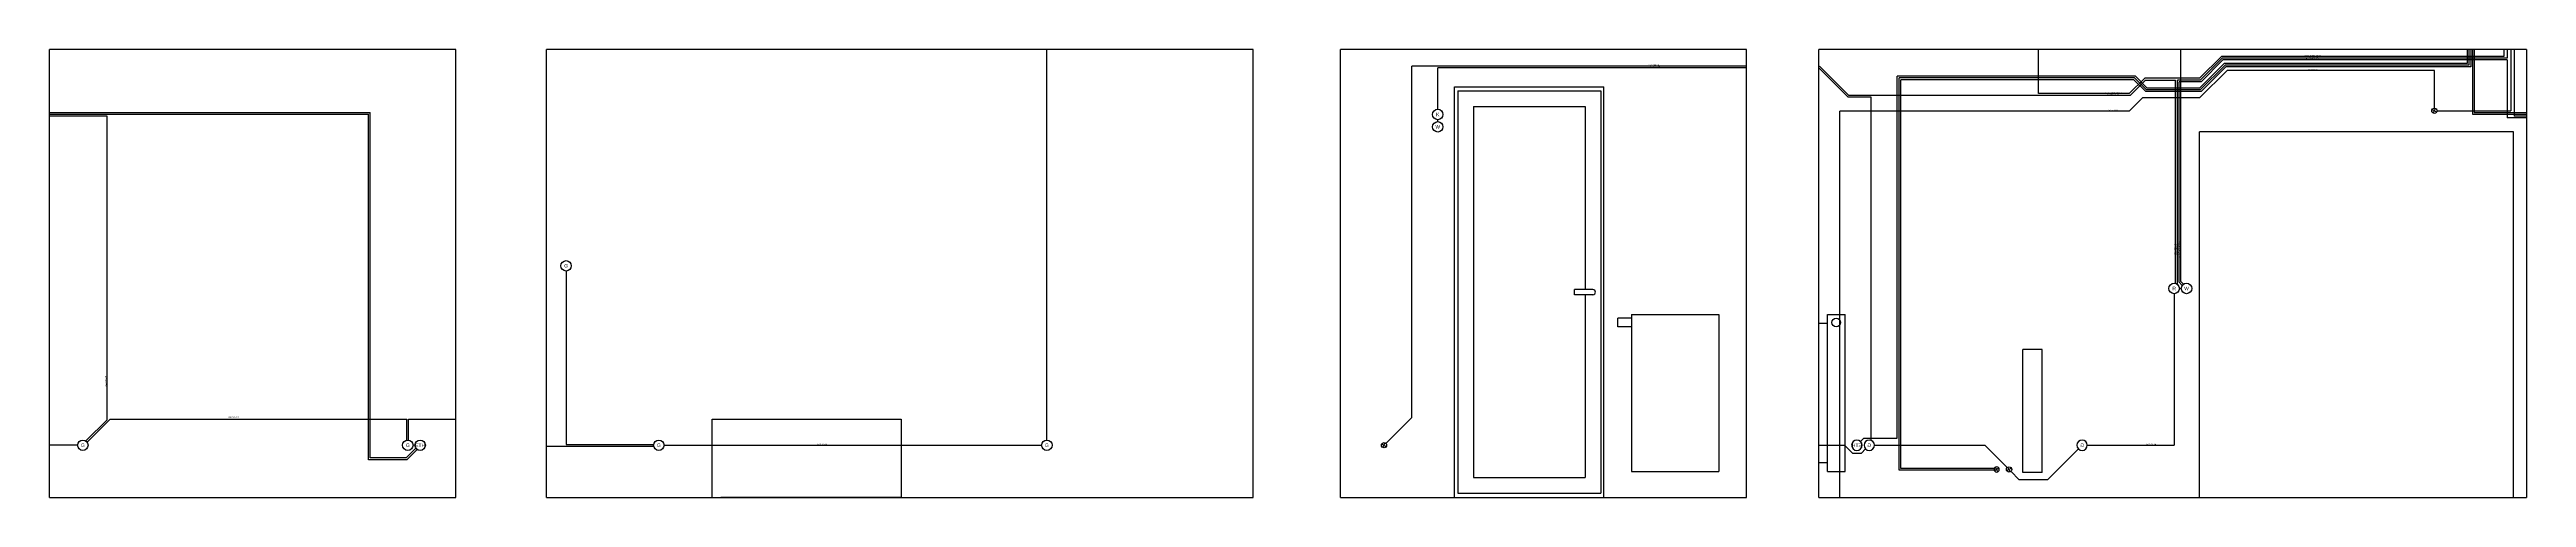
# Model space of a CAD drawing. Header units: millimetres. Extents: x 1478 to 10450, y 2114 to 8349.
# Drawn here: x 3859 to 5280, y 4784 to 5041 of the extents above; entities that cross this region are included whole.
import ezdxf
from ezdxf.lldxf.tags import DXFTag

# ---------------------------------------------------------------- set-up
doc = ezdxf.new("R2010")
doc.units = ezdxf.units.MM
for name, color, linetype in [('Grzejniki', 12, 'Continuous'), ('Inst - elektro', 160, 'Continuous'), ('Inst - elektro OLD', 200, 'Continuous'), ('Inst - sieciowe', 200, 'Continuous'), ('Okna', 7, 'Continuous'), ('Szkic', 6, 'Continuous'), ('Ściany', 7, 'Continuous')]:
    doc.layers.add(name, color=color, linetype=linetype)
tags = doc.linetypes.add('06B018', pattern=[6.75, 4.32, -0.54, 0.09, -0.54, 0.09, -0.54, 0.09, -0.54]).pattern_tags.tags
tags[18:19] = [DXFTag(74, 4), DXFTag(75, 0), DXFTag(340, '0'), DXFTag(46, 1.0), DXFTag(50, 0.0), DXFTag(44, 0.0), DXFTag(45, 0.0)]
tags[16:17] = [DXFTag(74, 4), DXFTag(75, 0), DXFTag(340, '0'), DXFTag(46, 1.0), DXFTag(50, 0.0), DXFTag(44, 0.0), DXFTag(45, 0.0)]
tags[14:15] = [DXFTag(74, 4), DXFTag(75, 0), DXFTag(340, '0'), DXFTag(46, 1.0), DXFTag(50, 0.0), DXFTag(44, 0.0), DXFTag(45, 0.0)]
tags[12:13] = [DXFTag(74, 4), DXFTag(75, 0), DXFTag(340, '0'), DXFTag(46, 1.0), DXFTag(50, 0.0), DXFTag(44, 0.0), DXFTag(45, 0.0)]
tags[10:11] = [DXFTag(74, 4), DXFTag(75, 0), DXFTag(340, '0'), DXFTag(46, 1.0), DXFTag(50, 0.0), DXFTag(44, 0.0), DXFTag(45, 0.0)]
tags[8:9] = [DXFTag(74, 4), DXFTag(75, 0), DXFTag(340, '0'), DXFTag(46, 1.0), DXFTag(50, 0.0), DXFTag(44, 0.0), DXFTag(45, 0.0)]
tags[6:7] = [DXFTag(74, 4), DXFTag(75, 0), DXFTag(340, '0'), DXFTag(46, 1.0), DXFTag(50, 0.0), DXFTag(44, 0.0), DXFTag(45, 0.0)]
tags[4:5] = [DXFTag(74, 4), DXFTag(75, 0), DXFTag(340, '0'), DXFTag(46, 1.0), DXFTag(50, 0.0), DXFTag(44, 0.0), DXFTag(45, 0.0)]

# ---------------------------------------------------------------- blocks, each defined once
blk = doc.blocks.new('Z$W@#22704')
blk.add_circle((3, 3), 3)
at = {"insert": (3, 3), "char_height": 2, "width": 3.916, "attachment_point": 5}
blk.add_mtext('{\\fArial|b0|i0|c238|p0;G}', dxfattribs=at)
blk = doc.blocks.new('Z$W@#32591')
for p, q in [((0, 231), (0, 0)), ((0, 231), (82, 231)), ((82, 231), (82, 0)), ((9, 222), (73, 222)), ((9, 222), (9, 9)), ((73, 222), (73, 117)), ((67, 114), (67, 117)), ((77.5, 117), (67, 117)), ((77.5, 114), (67, 114)), ((73, 114), (73, 9)), ((0, 0), (82, 0)), ((9, 9), (73, 9))]:
    blk.add_line(p, q)
blk.add_arc((77.5, 115.5), 1.5, 270, 90)
blk = doc.blocks.new('Z$W@#22386')
blk.add_circle((3, 3), 3)
at = {"insert": (3, 3), "char_height": 2, "width": 3.916, "attachment_point": 5}
blk.add_mtext('{\\fArial|b0|i0|c238|p0;W}', dxfattribs=at)
blk = doc.blocks.new('Z$W@#26924')
blk.add_circle((3, 3), 3)
at = {"insert": (3, 3), "char_height": 2, "width": 3.916, "attachment_point": 5}
blk.add_mtext('{\\fArial|b0|i0|c238|p0;ETH}', dxfattribs=at)
blk = doc.blocks.new('Z$W@#27701')
for p, q in [((8, 88), (0, 88)), ((0, 83), (0, 88)), ((8, 90), (8, 0)), ((8, 90), (58, 90)), ((58, 90), (58, 0)), ((8, 83), (0, 83)), ((8, 0), (58, 0))]:
    blk.add_line(p, q)
blk = doc.blocks.new('Z$W@#30140')
for centre in [(3, 10.1), (3, 10.1), (3, 3)]:
    blk.add_circle(centre, 3)
at = {"char_height": 2, "width": 3.916, "attachment_point": 5}
for s, insert in [('{\\fArial|b0|i0|c238|p0;W}', (3, 3)), ('{\\fArial|b0|i0|c238|p0;K}', (3, 10.1))]:
    blk.add_mtext(s, dxfattribs=dict(at, insert=insert))
blk = doc.blocks.new('Z$W@#4675')
at = {"layer": 'Inst - elektro'}
for p, q in [((0.2, 2.2), (2.8, 0.8)), ((0.8, 0.2), (2.2, 2.8))]:
    blk.add_line(p, q, dxfattribs=at)
blk.add_circle((1.5, 1.5), 1.5, dxfattribs=at)
blk = doc.blocks.new('Z$W@#30666')
for p, q in [((5, 90), (15, 90)), ((5, 0), (5, 90)), ((15, 0), (15, 90)), ((0, 85), (5, 85)), ((0, 5), (5, 5)), ((5, 0), (15, 0))]:
    blk.add_line(p, q)
blk.add_circle((10, 85.5), 2.5)
blk = doc.blocks.new('Z$W@#12753')
for p, q in [((0.2, 2.2), (2.8, 0.8)), ((0.8, 0.2), (2.2, 2.8))]:
    blk.add_line(p, q)
blk.add_circle((1.5, 1.5), 1.5)
blk = doc.blocks.new('Z$W@#13818')
at = {"layer": 'Inst - sieciowe'}
for p, q in [((0.2, 2.2), (2.8, 0.8)), ((0.8, 0.2), (2.2, 2.8))]:
    blk.add_line(p, q, dxfattribs=at)
blk.add_circle((1.5, 1.5), 1.5, dxfattribs=at)
blk = doc.blocks.new('Z$W@#16057')
for p, q in [((11, 70.7), (0, 70.7)), ((0, 0), (0, 70.7)), ((11, 0), (11, 70.7)), ((11.1, 0), (0, 0))]:
    blk.add_line(p, q)

msp = doc.modelspace()

# ---------------------------------------------------------------- linework, layer by layer
at = {"layer": 'Inst - elektro', "linetype": '06B018'}
for p, q in [((4832.724, 5031.304), (4640.724, 5031.304)), ((4640.724, 4829.604), (4640.724, 5031.304)), ((4832.724, 5030.304), (4655.524, 5030.304)), ((4655.524, 5006.504), (4655.524, 5030.304)), ((4874.166, 5030.304), (4891.016, 5013.454)), ((4874.581, 5031.304), (4891.431, 5014.454)), ((5000.166, 5015.454), (5000.166, 5040.804)), ((5081.816, 4907.561), (5081.816, 5040.804)), ((5092.566, 5024.275), (5105.095, 5036.804)), ((5092.981, 5023.275), (5105.51, 5035.804)), ((5093.395, 5022.275), (5105.924, 5034.804)), ((5267.066, 5036.804), (5105.095, 5036.804)), ((5269.066, 5035.804), (5105.51, 5035.804)), ((5269.066, 5034.804), (5105.924, 5034.804)), ((5267.066, 5040.804), (5267.066, 5036.804)), ((5269.066, 5040.804), (5269.066, 5035.804)), ((5269.066, 5034.804), (5269.066, 5001.604)), ((5271.066, 5040.804), (5271.066, 5005.604)), ((5273.066, 5040.804), (5273.066, 5002.604)), ((5052.238, 5015.454), (5061.059, 5024.275)), ((5052.652, 5014.454), (5061.473, 5023.275)), ((5092.566, 5024.275), (5061.059, 5024.275)), ((5061.473, 5023.275), (5078.816, 5023.275)), ((5078.816, 4906.481), (5078.816, 5023.275)), ((5079.816, 4905.965), (5079.816, 5023.275)), ((5092.981, 5023.275), (5079.816, 5023.275)), ((5080.816, 4907.147), (5080.816, 5022.275)), ((5093.395, 5022.275), (5080.816, 5022.275)), ((5092.566, 5012.961), (5108.409, 5028.804)), ((5227.26, 5028.804), (5108.409, 5028.804)), ((5227.26, 5007.104), (5227.26, 5028.804)), ((3892.213, 5002.604), (3859.213, 5002.604)), ((3892.213, 4828.209), (3892.213, 5002.604)), ((5052.238, 5005.454), (4886.166, 5005.454)), ((4886.166, 4783.604), (4886.166, 5005.454)), ((4904.166, 5013.454), (4891.016, 5013.454)), ((5052.652, 5014.454), (4891.431, 5014.454)), ((4904.166, 4816.395), (4904.166, 5013.454)), ((5052.238, 5015.454), (5000.166, 5015.454)), ((5052.238, 5005.454), (5059.745, 5012.961)), ((5092.566, 5012.961), (5059.745, 5012.961)), ((5228.76, 5005.604), (5271.066, 5005.604)), ((5280.066, 5001.604), (5269.066, 5001.604)), ((5280.066, 5002.604), (5273.066, 5002.604)), ((4655.524, 4999.404), (4655.524, 5000.504)), ((4155.524, 4913.604), (4155.524, 4814.104)), ((5077.966, 4900.604), (5077.966, 4813.604)), ((3880.052, 4816.047), (3892.213, 4828.209)), ((3880.759, 4815.34), (3894.022, 4828.604)), ((3894.022, 4828.604), (4064.213, 4828.604)), ((4064.213, 4816.562), (4064.213, 4828.604)), ((4065.213, 4816.562), (4065.213, 4828.604)), ((4065.213, 4828.604), (4092.213, 4828.604)), ((4625.785, 4814.664), (4640.724, 4829.604)), ((3875.413, 4813.604), (3859.213, 4813.604)), ((4144.324, 4813.104), (4205.766, 4813.104)), ((4155.524, 4814.104), (4205.766, 4814.104)), ((4874.166, 4813.604), (4888.866, 4813.604)), ((4888.866, 4813.604), (4893.394, 4809.076)), ((4893.394, 4809.076), (4898.539, 4809.076)), ((4900.945, 4811.482), (4898.539, 4809.076)), ((4906.066, 4813.604), (4969.366, 4813.604)), ((4982.206, 4800.764), (4969.366, 4813.604)), ((5023.045, 4811.482), (5005.404, 4793.841)), ((5028.166, 4813.604), (5077.966, 4813.604)), ((4984.327, 4798.643), (4989.129, 4793.841)), ((5005.404, 4793.841), (4989.129, 4793.841))]:
    msp.add_line(p, q, dxfattribs=at)
at = {"layer": 'Inst - elektro'}
for p, q in [((5082.621, 4905.342), (5080.816, 4907.147)), ((5083.328, 4906.049), (5081.816, 4907.561)), ((4984.607, 4800.376), (4981.925, 4799.032)), ((4983.939, 4798.363), (4982.594, 4801.045))]:
    msp.add_line(p, q, dxfattribs=at)
for centre, radius in [((5077.966, 4903.604), 3), ((4983.266, 4799.704), 1.5)]:
    msp.add_circle(centre, radius, dxfattribs=at)
at = {"layer": 'Inst - elektro OLD', "linetype": '06B018'}
for p, q in [((4431.324, 4816.604), (4431.324, 5040.804)), ((4211.724, 4813.604), (4428.324, 4813.604))]:
    msp.add_line(p, q, dxfattribs=at)
at = {"layer": 'Inst - sieciowe', "linetype": '06B018'}
for p, q in [((5092.566, 5018.618), (5106.752, 5032.804)), ((5092.981, 5017.618), (5107.166, 5031.804)), ((5093.395, 5016.618), (5107.581, 5030.804)), ((5246.066, 5032.804), (5106.752, 5032.804)), ((5247.066, 5031.804), (5107.166, 5031.804)), ((5248.066, 5030.804), (5107.581, 5030.804)), ((5246.066, 5040.804), (5246.066, 5032.804)), ((5247.066, 5040.804), (5247.066, 5031.804)), ((5248.066, 5040.804), (5248.066, 5030.804)), ((5249.066, 5040.804), (5249.066, 5003.604)), ((5250.066, 5040.804), (5250.066, 5004.604)), ((5055.71, 5025.454), (4919.166, 5025.454)), ((4919.166, 4817.604), (4919.166, 5025.454)), ((5055.296, 5024.454), (4920.166, 5024.454)), ((4920.166, 4799.204), (4920.166, 5024.454)), ((5054.882, 5023.454), (4921.166, 5023.454)), ((4921.166, 4800.204), (4921.166, 5023.454)), ((5061.717, 5016.618), (5054.882, 5023.454)), ((5062.132, 5017.618), (5055.296, 5024.454)), ((5062.546, 5018.618), (5055.71, 5025.454)), ((5093.395, 5016.618), (5061.717, 5016.618)), ((5092.981, 5017.618), (5062.132, 5017.618)), ((5092.566, 5018.618), (5062.546, 5018.618)), ((3859.213, 5004.604), (4043.213, 5004.604)), ((3859.213, 5003.604), (4042.213, 5003.604)), ((4042.213, 4805.311), (4042.213, 5003.604)), ((4043.213, 4806.311), (4043.213, 5004.604)), ((5249.066, 5003.604), (5280.066, 5003.604)), ((5250.066, 5004.604), (5280.066, 5004.604)), ((4898.088, 4815.725), (4899.966, 4817.604)), ((4899.966, 4817.604), (4919.166, 4817.604)), ((4064.228, 4805.311), (4042.213, 4805.311)), ((4063.813, 4806.311), (4043.213, 4806.311)), ((4069.368, 4811.866), (4063.813, 4806.311)), ((4070.075, 4811.159), (4064.228, 4805.311)), ((4974.752, 4799.204), (4920.166, 4799.204)), ((4974.752, 4800.204), (4921.166, 4800.204))]:
    msp.add_line(p, q, dxfattribs=at)
at = {"layer": 'Szkic'}
for p, q in [((4239.324, 4828.604), (4347.724, 4828.604)), ((4239.324, 4783.604), (4239.324, 4828.604)), ((4347.724, 4828.604), (4347.724, 4783.604)), ((4347.724, 4783.604), (4244.324, 4783.604))]:
    msp.add_line(p, q, dxfattribs=at)
at = {"layer": 'Ściany'}
for p, q in [((3859.213, 4783.604), (3859.213, 5040.804)), ((4092.213, 5040.804), (3859.213, 5040.804)), ((4092.213, 4783.604), (4092.213, 5040.804)), ((4549.724, 5040.804), (4144.324, 5040.804)), ((4144.324, 4783.604), (4144.324, 5040.804)), ((4549.724, 4783.604), (4549.724, 5040.804)), ((4599.724, 4783.604), (4599.724, 5040.804)), ((4832.724, 5040.804), (4599.724, 5040.804)), ((4832.724, 4783.604), (4832.724, 5040.804)), ((5280.066, 5040.804), (4874.166, 5040.804)), ((4874.166, 4783.604), (4874.166, 5040.804)), ((5280.066, 5040.804), (5280.066, 4783.604)), ((4665.224, 4783.604), (4665.224, 5019.404)), ((4665.224, 5019.404), (4750.824, 5019.404)), ((4750.824, 4783.604), (4750.824, 5019.404)), ((5092.566, 4783.604), (5092.566, 4993.604)), ((5272.566, 4993.604), (5092.566, 4993.604)), ((5272.566, 4783.604), (5272.566, 4993.604)), ((3859.213, 4783.604), (4092.213, 4783.604)), ((4144.324, 4783.604), (4549.724, 4783.604)), ((4599.724, 4783.604), (4832.724, 4783.604)), ((4874.166, 4783.604), (5280.066, 4783.604))]:
    msp.add_line(p, q, dxfattribs=at)

# ---------------------------------------------------------------- block references
at = {"layer": 'Grzejniki'}
for name, p in [('Z$W@#27701', (4758.774, 4798.604)), ('Z$W@#30666', (4874.166, 4798.604))]:
    msp.add_blockref(name, p, dxfattribs=at)
at = {"layer": 'Inst - elektro'}
for name, p in [('Z$W@#30140', (4652.524, 4993.404)), ('Z$W@#12753', (5225.76, 5004.104)), ('Z$W@#22704', (4152.524, 4913.604)), ('Z$W@#22386', (5082.066, 4900.604)), ('Z$W@#16057', (4991.166, 4797.954)), ('Z$W@#22704', (3875.313, 4810.602)), ('Z$W@#22704', (4061.713, 4810.604)), ('Z$W@#22704', (4205.724, 4810.604)), ('Z$W@#22704', (4428.324, 4810.604)), ('Z$W@#4675', (4623.224, 4812.104))]:
    msp.add_blockref(name, p, dxfattribs=at)
at = {"layer": 'Inst - elektro', "xscale": -0.9999999999999996}
for p in [(4906.066, 4810.604), (5028.166, 4810.604)]:
    msp.add_blockref('Z$W@#22704', p, dxfattribs=at)
at = {"layer": 'Inst - sieciowe'}
msp.add_blockref('Z$W@#26924', (4068.813, 4810.604), dxfattribs=at)
for name, p, xscale in [('Z$W@#26924', (4898.966, 4810.604), -0.9999999999999996), ('Z$W@#13818', (4977.666, 4798.204), -1)]:
    msp.add_blockref(name, p, dxfattribs=dict(at, xscale=xscale))
at = {"layer": 'Okna'}
msp.add_blockref('Z$W@#32591', (4667.024, 4786.004), dxfattribs=at)

# ---------------------------------------------------------------- texts
at = {"layer": 'Inst - elektro', "attachment_point": 5}
for s, insert, char_height, width in [('{\\fArial|b0|i0|c238|p0;5X2,5 ROLETA}', (4779.494, 5030.86), 0.7, 21.25945), ('{\\fArial|b0|i0|c238|p0;3x2,5 SALON}', (4779.494, 5031.86), 0.7, 21.25945), ('{\\fArial|b0|i0|c238|p0;3x1,5 LAMPA SALON}', (5157.498, 5037.204), 0.7, 21.25945), ('{\\fArial|b0|i0|c238|p0;3x1,5 ŚWIATŁO ZAS.}', (5157.498, 5035.204), 0.7, 21.25945), ('{\\fArial|b0|i0|c238|p0;3x2,5 SALON}', (5157.498, 5036.204), 0.7, 21.25945), ('{\\fArial|b0|i0|c238|p0;3x1,5 LAMPA SALON}', (5043.133, 5015.854), 0.7, 21.25945), ('{\\fArial|b0|i0|c238|p0;3x2,5 KLIMA}', (5157.498, 5029.204), 0.7, 21.25945), ('{\\fArial|b0|i0|c238|p0;5x2,5 ROLETA}', (5043.133, 5014.854), 0.7, 21.25945), ('{\\fArial|b0|i0|c238|p0;3x2,5 KLIMA}', (5043.133, 5005.854), 0.7, 21.25945), ('{\\fArial|b0|i0|c238|p0;R}', (5077.966, 4903.604), 2, 3.91634), ('{\\fArial|b0|i0|c238|p0;3x2,5 SALON}', (3964.531, 4829.782), 0.7, 21.25945), ('{\\fArial|b0|i0|c238|p0;3x2,5 SALON}', (5064.885, 4814.004), 0.7, 21.25945)]:
    msp.add_mtext(s, dxfattribs=dict(at, insert=insert, char_height=char_height, width=width))
at = {"layer": 'Inst - elektro', "char_height": 0.7, "width": 16.93972, "attachment_point": 5, "rotation": 90}
for s, insert in [('{\\fArial|b0|i0|c238|p0;4x1,5 LAMPA BIURO}', (5081.416, 4925.802)), ('{\\fArial|b0|i0|c238|p0;5x2,5 ROLETA}', (5078.416, 4925.802)), ('{\\fArial|b0|i0|c238|p0;3x2,5 SALON}', (5079.416, 4925.802)), ('{\\fArial|b0|i0|c238|p0;3x1,5 ŚWIATŁO}', (5080.416, 4925.802)), ('{\\fArial|b0|i0|c238|p0;3x2,5 SALON}', (3891.439, 4850.364))]:
    msp.add_mtext(s, dxfattribs=dict(at, insert=insert))
at = {"layer": 'Inst - elektro OLD', "insert": (4302.339, 4814.004), "char_height": 0.7, "width": 21.25945, "attachment_point": 5}
msp.add_mtext('{\\fArial|b0|i0|c238|p0;3x2,5 SALON}', dxfattribs=at)

doc.saveas('drawing.dxf')
